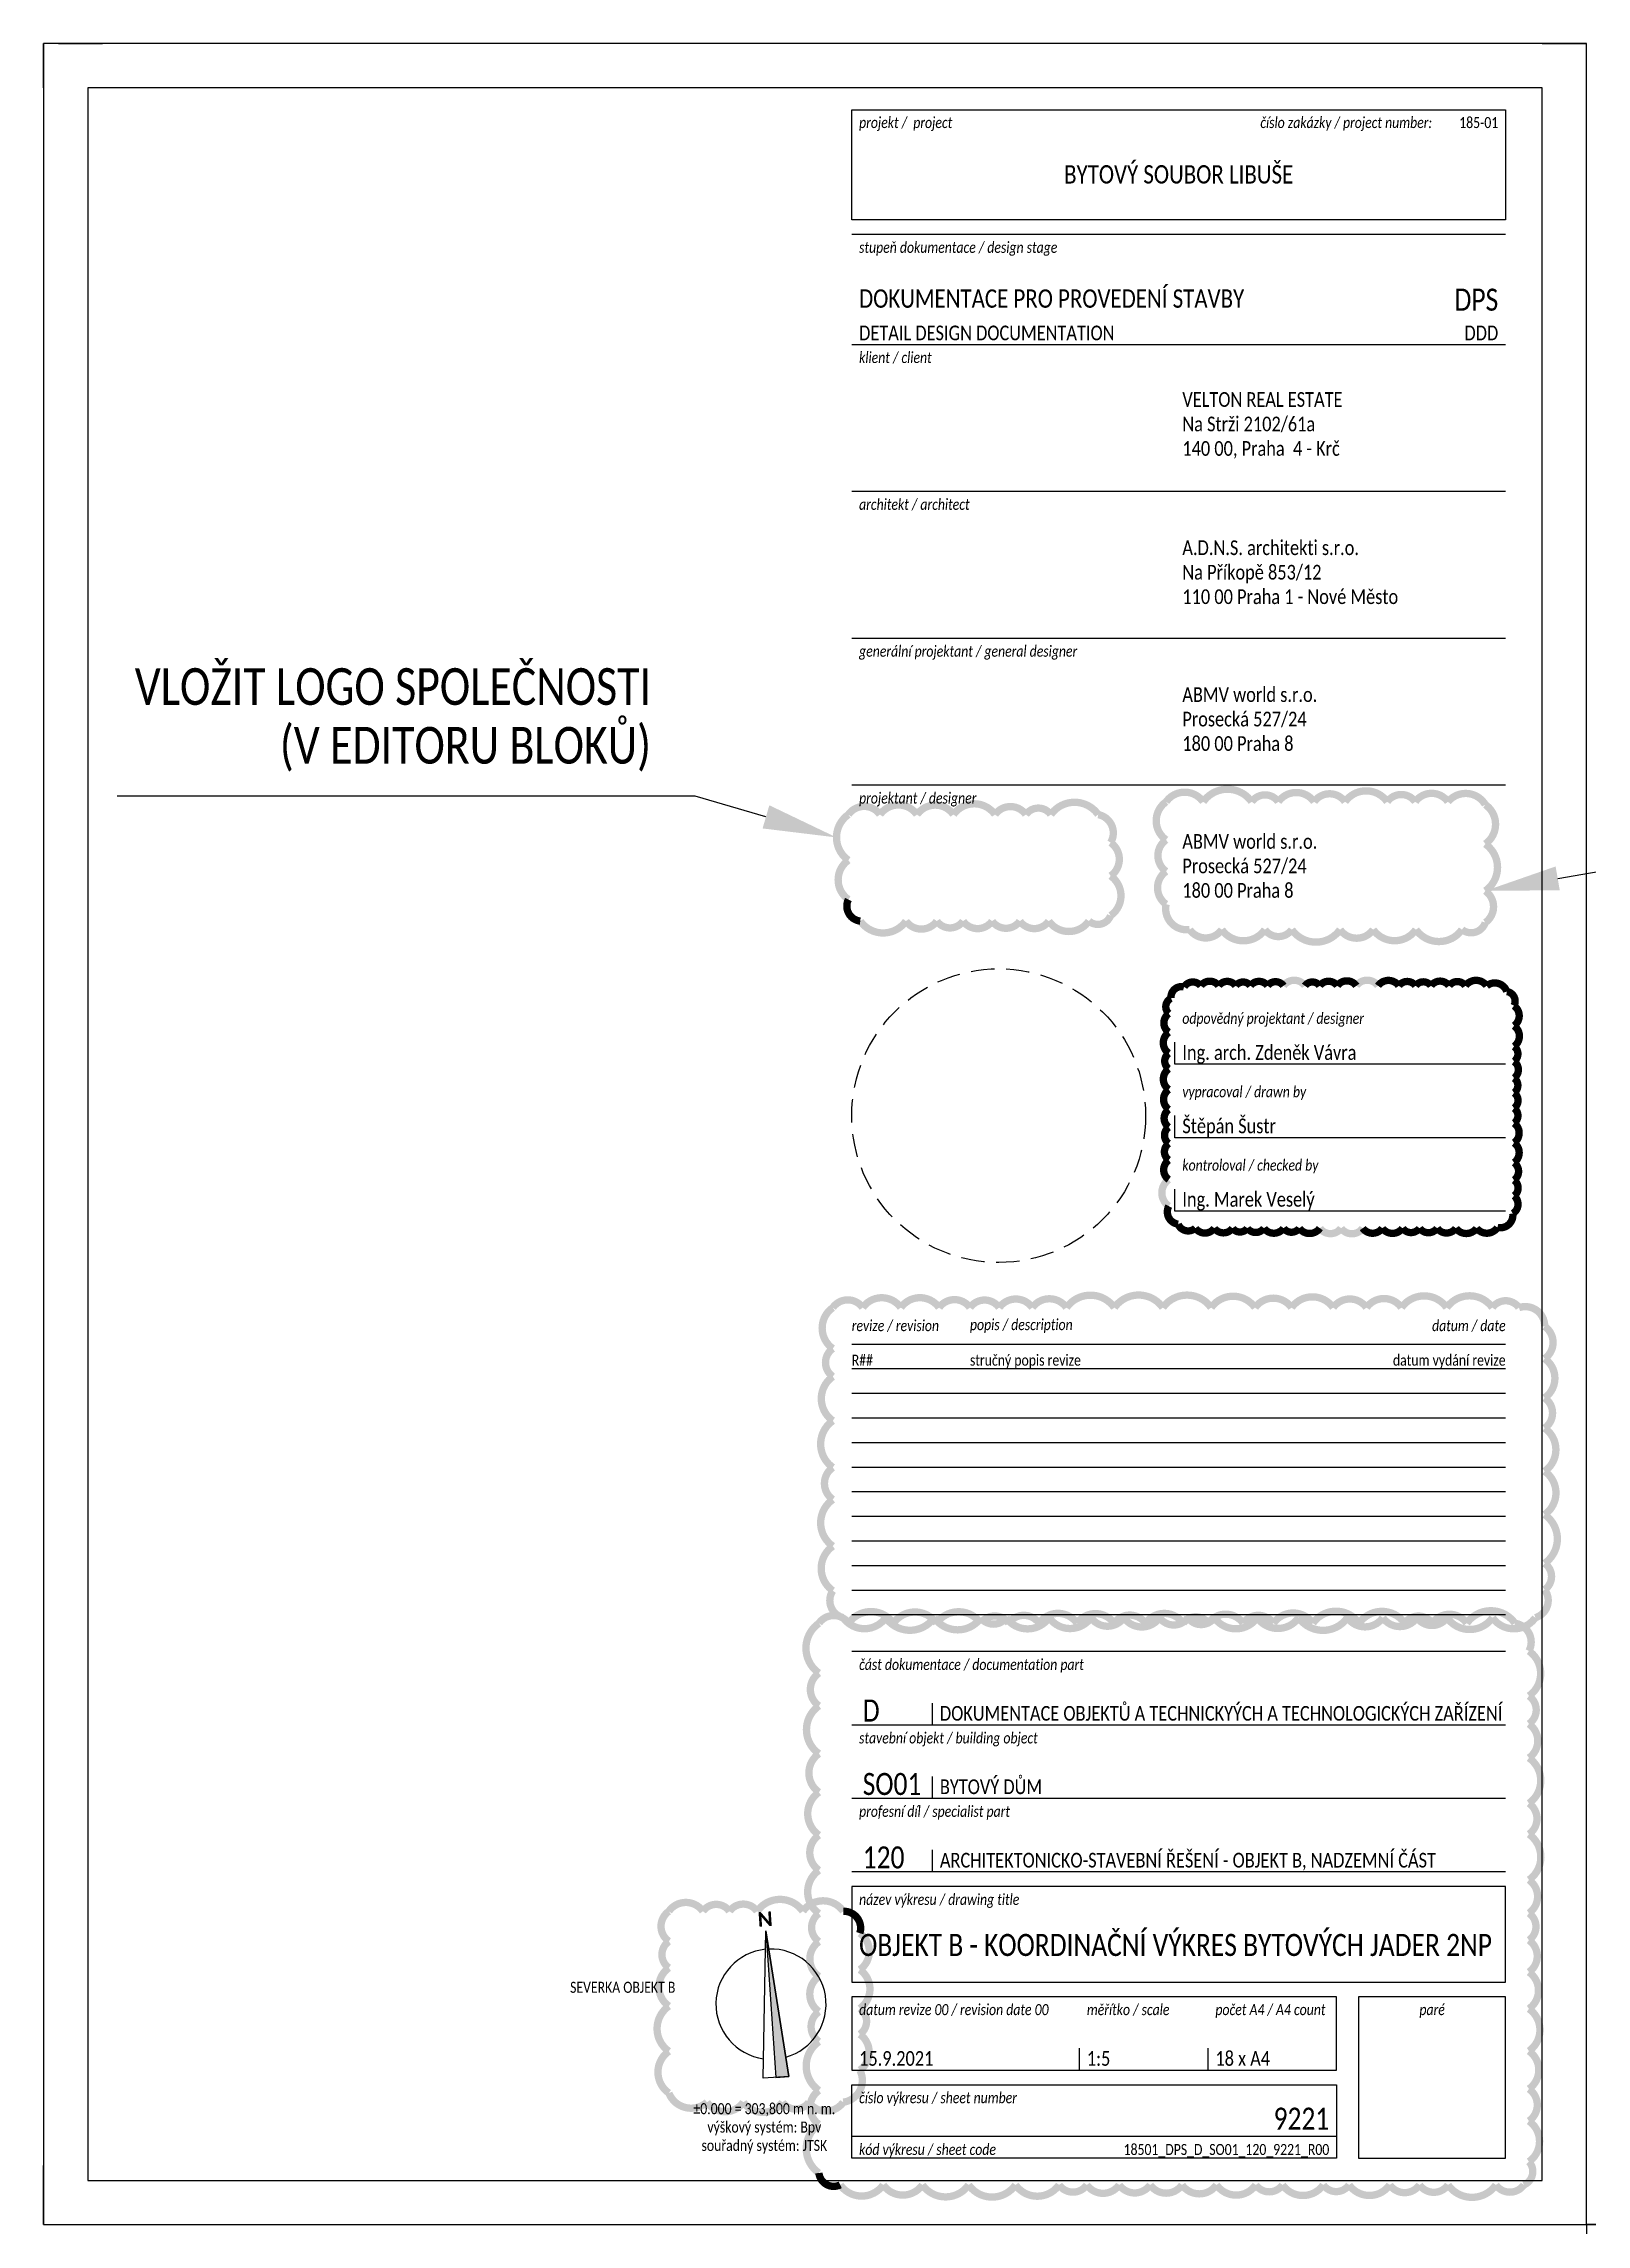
# Paper-space layout 'B_9221_rozpiska' of a CAD drawing. Header units: millimetres. Extents: x -250 to 294, y 36 to 343.
# Drawn here: x -39.7 to 170.3, y 45.7 to 342.7 of the extents above; entities that cross this region are included whole.
import ezdxf
from ezdxf import colors
from ezdxf.entities.mleader import LeaderData, LeaderLine
from ezdxf.enums import TextEntityAlignment as Align
from ezdxf.math import Vec2, Vec3

# ---------------------------------------------------------------- set-up
doc = ezdxf.new("R2010")
doc.units = ezdxf.units.MM
doc.linetypes.add('HIDDEN2', pattern=[4.7625, 3.175, -1.5875])
doc.layers.add('ABMV_NoPrint', color=30, linetype='Continuous', plot=False)
doc.layers.add('G-____-____-NPLT', color=9, linetype='Continuous', plot=False)
doc.layers.add('ABMV_Sheet_Titleblock', color=7, linetype='Continuous')
doc.layers.add('ABMV_Sheet_Titleblock_Folding Marks', color=8, linetype='Continuous')
doc.styles.add('Calibri', font='calibri.ttf', dxfattribs={"width": 0.8, "height": 75})
doc.styles.add('Calibri_B', font='calibrib.ttf', dxfattribs={"width": 0.8, "height": 100})
doc.styles.add('Calibri_I', font='calibrii.ttf', dxfattribs={"width": 0.8, "height": 1.5})

psp = doc.layouts.new('B_9221_rozpiska')

# ---------------------------------------------------------------- texts
at = {"layer": 'ABMV_Sheet_Titleblock', "style": 'Calibri', "width": 0.8}
for s, height, p in [('Ing. arch. Zdeněk Vávra', 2, (115.32, 203.7)), ('Štěpán Šustr', 2, (115.32, 193.7)), ('Ing. Marek Veselý', 2, (115.32, 183.7)), ('R##', 1.5, (70.32, 162.2)), ('stručný popis revize', 1.5, (86.41, 162.2)), ('D', 3, (71.81, 113.28)), ('DOKUMENTACE OBJEKTŮ A TECHNICKYÝCH A TECHNOLOGICKÝCH ZAŘÍZENÍ', 2, (82.32, 113.7)), ('SO01', 3, (71.81, 103.28)), ('BYTOVÝ DŮM', 2, (82.32, 103.7)), ('120', 3, (71.81, 93.28)), ('ARCHITEKTONICKO-STAVEBNÍ ŘEŠENÍ - OBJEKT B, NADZEMNÍ ČÁST', 2, (82.32, 93.7)), ('15.9.2021', 2, (71.32, 66.7)), ('1:5', 2, (102.32, 66.7)), ('18 x A4', 2, (119.82, 66.7))]:
    psp.add_text(s, height=height, dxfattribs=at).set_placement(p, align=Align.BOTTOM_LEFT)
for s, height, p in [('datum vydání revize', 1.5, (159.32, 162.2)), ('9221', 3, (135.32, 57.7)), ('18501_DPS_D_SO01_120_9221_R00', 1.5, (135.32, 54.7))]:
    psp.add_text(s, height=height, dxfattribs=at).set_placement(p, align=Align.BOTTOM_RIGHT)
at = {"layer": 'ABMV_Sheet_Titleblock', "insert": (71.32, 83.74), "char_height": 3, "attachment_point": 4, "style": 'Calibri'}
psp.add_mtext('{\\fCalibri|b0|i0|c238|p34;OBJEKT B - KOORDINAČNÍ VÝKRES BYTOVÝCH JADER 2NP}', dxfattribs=at)

# ---------------------------------------------------------------- blocks, each defined once
blk = doc.blocks.new('*U93')
at = {"layer": 'ABMV_Sheet_Titleblock'}
for points in [[(0, 297), (-210, 297), (-210, 0), (0, 0)], [(-204, 291), (-204, 6), (-6, 6), (-6, 291)]]:
    blk.add_lwpolyline(points, close=True, dxfattribs=at)
at = {"layer": 'ABMV_Sheet_Titleblock_Folding Marks'}
for p, q in [((0, 297), (-8, 297)), ((-210, 0), (-210, 8))]:
    blk.add_line(p, q, dxfattribs=at)
blk = doc.blocks.new('North_Arrow_Object B')
h = blk.add_hatch(color=256)
h.dxf.hatch_style = 1
h.paths.add_polyline_path([(-0.68, 9.98), (0.68, -9.98), (2.42, -9.86)])
for points in [[(-0.68, 9.98), (2.42, -9.86), (-1.07, -10.1)], [(-0.68, 9.98), (0.68, -9.98), (2.42, -9.86)]]:
    blk.add_lwpolyline(points, close=True)
for start, end in [(95.5533, 262.2067), (285.5533, 92.2067)]:
    blk.add_arc((0, 0), 7.5, start, end)
at = {"style": 'Calibri_B'}
blk.add_text('N', height=2, rotation=3.88, dxfattribs=at).set_placement((-0.68, 9.98), align=Align.BOTTOM_CENTER)
at = {"layer": 'ABMV_NoPrint', "style": 'Calibri', "width": 0.8}
blk.add_text('SEVERKA OBJEKT B', height=1.5, dxfattribs=at).set_placement((-27.34, 1.54))
blk = doc.blocks.new('*U95')
at = {"layer": 'ABMV_Sheet_Titleblock'}
blk.add_line((44.5, 0), (-44.5, 0), dxfattribs=at)
blk = doc.blocks.new('*U96')
at = {"color": 0, "linetype": 'ByBlock', "lineweight": -2, "transparency": 16777216}
for p in [(0, 36.85), (0, 33.5), (0, 30.15), (0, 26.8), (0, 23.45), (0, 20.1), (0, 16.75), (0, 13.4), (0, 10.05), (0, 6.7), (0, 3.35), (0, 0)]:
    blk.add_blockref('*U95', p, dxfattribs=at)
blk = doc.blocks.new('ABMV_TB_Sheet_Full_Arch_STATIC')
at = {"layer": 'ABMV_NoPrint', "const_width": 1}
for points in [[(-100.46, 192, 0.520567), (-100.46, 185.79, 0.520567), (-100.46, 180.44, 0.520567), (-98.84, 177.5, 0.520567), (-92.62, 177.5, 0.520567), (-88.42, 177.5, 0.520567), (-84.84, 177.5, 0.520567), (-80.89, 177.5, 0.520567), (-77.12, 177.5, 0.520567), (-73.18, 177.5, 0.520567), (-67.72, 177.5, 0.520567), (-64.76, 178.25, 0.520567), (-64.76, 183.65, 0.520567), (-64.76, 188.19, 0.520567), (-66.45, 192, 0.520567), (-72.9, 192, 0.520567), (-76.3, 192, 0.520567), (-80.5, 192, 0.520567), (-86.16, 192, 0.520567), (-91.12, 192, 0.520567), (-96.16, 192, 0.520567)], [(-57.21, 193.74, 0.520567), (-57.21, 188.56, 0.520567), (-57.21, 184.27, 0.520567), (-57.21, 179.79, 0.520567), (-54, 176.34, 0.520567), (-49.63, 176.34, 0.520567), (-43.76, 176.34, 0.520567), (-40.1, 176.34, 0.520567), (-33.53, 176.34, 0.520567), (-29.02, 176.34, 0.520567), (-23.2, 176.34, 0.520567), (-16.94, 176.34, 0.520567), (-13.76, 177.3, 0.520567), (-13.76, 181.61, 0.520567), (-13.76, 188, 0.520567), (-13.76, 193.36, 0.520567), (-18.84, 193.74, 0.520567), (-23.29, 193.74, 0.520567), (-27.11, 193.74, 0.520567), (-32.85, 193.74, 0.520567), (-37.06, 193.74, 0.520567), (-41.93, 193.74, 0.520567), (-45.56, 193.74, 0.520567), (-52.16, 193.74, 0.520567)]]:
    blk.add_lwpolyline(points, format="xyb", close=True, dxfattribs=at)
at = {"layer": 'ABMV_NoPrint'}
blk.add_lwpolyline([(0, 0), (10, 0), (0, 0), (0, -10)], dxfattribs=at)
at = {"layer": 'ABMV_Sheet_Titleblock'}
for p, q in [((-11, 271), (-100, 271)), ((-11, 256), (-100, 256)), ((-11, 236), (-100, 236)), ((-11, 216), (-100, 216)), ((-11, 196), (-100, 196)), ((-56, 158), (-56, 161)), ((-11, 158), (-56, 158)), ((-56, 148), (-56, 151)), ((-11, 148), (-56, 148)), ((-56, 138), (-56, 141)), ((-11, 138), (-56, 138)), ((-11, 78), (-100, 78)), ((-89, 68), (-89, 71)), ((-11, 68), (-100, 68)), ((-89, 58), (-89, 61)), ((-11, 58), (-100, 58)), ((-89, 48), (-89, 51)), ((-11, 48), (-100, 48)), ((-69, 21), (-69, 24)), ((-51.5, 21), (-51.5, 24)), ((-100, 12), (-34, 12))]:
    blk.add_line(p, q, dxfattribs=at)
blk.add_lwpolyline([(-100, 273), (-100, 288), (-11, 288), (-11, 273)], close=True, dxfattribs=at)
at = {"layer": 'ABMV_Sheet_Titleblock', "lineweight": 30}
for points in [[(-11, 46), (-100, 46), (-100, 33), (-11, 33)], [(-34, 21), (-34, 31), (-100, 31), (-100, 21)], [(-31, 9), (-11, 9), (-11, 31), (-31, 31)], [(-100, 19), (-34, 19), (-34, 9), (-100, 9)]]:
    blk.add_lwpolyline(points, close=True, dxfattribs=at)
at = {"layer": 'ABMV_Sheet_Titleblock', "color": 8, "linetype": 'HIDDEN2'}
blk.add_circle((-80, 151), 20, dxfattribs=at)
blk.add_blockref('*U96', (-55.5, 83))
at = {"layer": 'ABMV_Sheet_Titleblock', "style": 'Calibri_I', "width": 0.8}
for s, p in [('projekt /  project', (-99, 287)), ('stupeň dokumentace / design stage', (-99, 270)), ('klient / client', (-99, 255)), ('architekt / architect', (-99, 235)), ('generální projektant / general designer', (-99, 215)), ('projektant / designer', (-99, 195)), ('část dokumentace / documentation part', (-99, 77)), ('stavební objekt / building object', (-99, 67)), ('profesní díl / specialist part', (-99, 57)), ('název výkresu / drawing title', (-99, 45)), ('číslo výkresu / sheet number', (-99, 18))]:
    blk.add_text(s, height=1.5, dxfattribs=at).set_placement(p, align=Align.TOP_LEFT)
at = {"layer": 'ABMV_Sheet_Titleblock', "width": 0.8}
for s, style, p in [('číslo zakázky / project number:', 'Calibri_I', (-21, 287)), ('185-01', 'Calibri', (-12, 287))]:
    blk.add_text(s, height=1.5, dxfattribs=dict(at, style=style)).set_placement(p, align=Align.TOP_RIGHT)
at = {"layer": 'ABMV_Sheet_Titleblock', "style": 'Calibri', "width": 0.8}
for s, height, p in [('DPS', 3, (-12, 259.73)), ('DDD', 2, (-12, 256))]:
    blk.add_text(s, height=height, dxfattribs=at).set_placement(p, align=Align.BOTTOM_RIGHT)
at = {"layer": 'ABMV_Sheet_Titleblock', "width": 0.8}
for s, height, style, p in [('DETAIL DESIGN DOCUMENTATION', 2, 'Calibri', (-99, 256)), ('kód výkresu / sheet code', 1.5, 'Calibri_I', (-99, 9))]:
    blk.add_text(s, height=height, dxfattribs=dict(at, style=style)).set_placement(p, align=Align.BOTTOM_LEFT)
at = {"layer": 'ABMV_Sheet_Titleblock', "style": 'Calibri_I', "width": 0.8}
for s, p in [('odpovědný projektant / designer', (-55, 163.5)), ('vypracoval / drawn by', (-55, 153.5)), ('kontroloval / checked by', (-55, 143.5))]:
    blk.add_text(s, height=1.5, dxfattribs=at).set_placement(p)
blk.add_text('paré', height=1.5, dxfattribs=at).set_placement((-21, 30), align=Align.TOP_CENTER)
at = {"layer": 'ABMV_Sheet_Titleblock', "style": 'Calibri'}
for s, insert, char_height, attachment_point in [('{\\fCalibri Light|b0|i0|c0|p34;\\H0.83333x;BYTOVÝ SOUBOR LIBUŠE}', (-55.5, 279.18), 3, 5), ('{\\fCalibri|b0|i0|c238|p34;DOKUMENTACE PRO PROVEDENÍ STAVBY}', (-99, 261), 2.5, 7), ('\\A1;{\\fCalibri|b0|i0|c238|p34;VELTON REAL ESTATE\\P}Na {\\fCalibri|b0|i0|c238|p34;Strži 2102/61a\\P140 00, Praha  4 - Krč}', (-55, 245), 2, 4), ('\\A1;{\\fCalibri|b0|i0|c238|p34;A.D.N.S. }architekti s.r.o.\\PNa P{\\fCalibri|b0|i0|c238|p34;říkopě 853/12\\P110 00 Praha 1 - Nové Město}', (-55, 225), 2, 4), ('\\A1;ABMV world s.r.o.\\PProsecká 527/24\\P180 00 Praha 8', (-55, 205), 2, 4), ('\\A1;ABMV world s.r.o.\\PProsecká 527/24\\P180 00 Praha 8', (-55, 185), 2, 4)]:
    blk.add_mtext(s, dxfattribs=dict(at, insert=insert, char_height=char_height, attachment_point=attachment_point))
at = {"layer": 'ABMV_Sheet_Titleblock', "char_height": 1.5}
for s, insert, width, attachment_point, style in [('revize / revision', (-100, 122.35), 15, 4, 'Calibri_I'), ('popis / description', (-83.91, 122.35), 57.9092, 4, 'Calibri_I'), ('datum / date', (-11, 122.35), 15, 6, 'Calibri_I'), ('datum revize{\\fCalibri|b0|i1|c238|p34; 00} / revision date{\\fCalibri|b0|i1|c238|p34; 00}', (-99, 30), 30, 1, 'Calibri_I'), ('měřítko / scale', (-68, 30), 19, 1, 'Calibri_I'), ('počet A4 / A4 count', (-50.5, 30), 16.5, 1, 'Calibri_I'), ('±0.000 = {\\fCalibri|b0|i0|c238|p34;303,800} m n. m.{\\fCalibri|b0|i0|c238|p34;\\Pvýškový systém: Bpv\\Psouřadný systém: JTSK}', (-111.9, 9.63), 19.5159, 8, 'Calibri')]:
    blk.add_mtext(s, dxfattribs=dict(at, insert=insert, width=width, attachment_point=attachment_point, style=style))
at = {"layer": 'ABMV_NoPrint'}
ml = blk.add_multileader_mtext('Standard', dxfattribs=at)
ml.set_content('VLO{\\fCalibri|b0|i0|c238|p34;ŽIT LOGO SPOLEČNOSTI }({\\fCalibri|b0|i0|c238|p34;V EDITORU BLOKŮ})', color=256, style='Calibri')
ml.set_leader_properties()
ml.build(insert=Vec2(0, 0))
ml.multileader.update_dxf_attribs({"text_left_attachment_type": 5, "text_right_attachment_type": 5, "dogleg_length": 5, "arrow_head_size": 10})
ctx = ml.context
ctx.base_point, ctx.char_height, ctx.arrow_head_size, ctx.landing_gap_size, ctx.plane_origin = Vec3(-198.73, 194.51), 5, 10, 1, Vec3(-180.17, 207.96)
ctx.left_attachment, ctx.right_attachment, ctx.text_align_type = 5, 5, 2
notes = []
notes.append((ctx, [(1, (1, 1, 0), (-121.33, 194.51), (-1, 0), 5, [(1, [(-102.08, 188.89)], 0, [])])]))
ctx.mtext.insert, ctx.mtext.width, ctx.mtext.alignment, ctx.mtext.line_spacing_factor, ctx.mtext.flow_direction = Vec3(-127.33, 211.94), 71.9253, 3, 0.96, 5
ml = blk.add_multileader_mtext('Standard', dxfattribs=at)
ml.set_content('{\\fCalibri|b0|i0|c238|p34;VYPLNIT ÚDAJE O SPOLEČNOSTI }({\\fCalibri|b0|i0|c238|p34;V EDITORU BLOKŮ})', color=256, style='Calibri')
ml.set_leader_properties()
ml.build(insert=Vec2(0, 0))
ml.multileader.update_dxf_attribs({"text_left_attachment_type": 5, "text_right_attachment_type": 5, "dogleg_length": 5, "arrow_head_size": 10})
ctx = ml.context
ctx.base_point, ctx.char_height, ctx.arrow_head_size, ctx.landing_gap_size, ctx.plane_origin = Vec3(37.93, 189.71), 5, 10, 1, Vec3(26.77, 207.96)
ctx.left_attachment, ctx.right_attachment = 5, 5
notes.append((ctx, [(0, (1, 1, 0), (32.93, 189.71), (1, 0), 5, [(1, [(-13.76, 181.61)], 0, [])])]))
ctx.mtext.insert, ctx.mtext.width, ctx.mtext.line_spacing_factor, ctx.mtext.flow_direction = Vec3(38.93, 207.15), 84.2904, 0.96, 5
for ctx, leaders in notes:
    for number, flags, end, landing, length, lines in leaders:
        leader = LeaderData()
        leader.index, (leader.has_last_leader_line, leader.has_dogleg_vector, leader.attachment_direction) = number, flags
        leader.last_leader_point, leader.dogleg_vector, leader.dogleg_length = Vec3(end), Vec3(landing), length
        for number, points, colour, breaks in lines:
            line = LeaderLine()
            line.index, line.vertices, line.color, line.breaks = number, Vec3.list(points), colors.encode_raw_color(colour), breaks
            leader.lines.append(line)
        ctx.leaders.append(leader)

# ---------------------------------------------------------------- linework, layer by layer
for points in [[(-39.68, 336.7), (-39.68, 342.7)], [(-37.68, 342.7), (-31.68, 342.7)], [(-37.68, 342.7), (-31.68, 342.7)], [(164.32, 342.7), (170.32, 342.7)], [(164.32, 342.7), (170.32, 342.7)], [(164.32, 342.7), (170.32, 342.7)], [(-39.68, 45.7), (-39.68, 51.7)], [(-39.68, 45.7), (-39.68, 51.7)]]:
    psp.add_lwpolyline(points)
at = {"layer": 'ABMV_NoPrint', "const_width": 1}
for points in [[(113.47, 184.38, 0.520567), (114.75, 181.92, 0.520567), (117.1, 181.38, 0.520567), (119.68, 181.38, 0.520567), (122.15, 181.38, 0.520567), (124.17, 181.38, 0.520567), (126.44, 181.38, 0.520567), (129.1, 181.38, 0.520567), (131.24, 181.38, 0.520567), (134.04, 181.38, 0.520567), (136.93, 181.38, 0.520567), (139.88, 181.38, 0.520567), (142.55, 181.38, 0.520567), (145.29, 181.38, 0.520567), (147.61, 181.38, 0.520567), (150.01, 181.38, 0.520567), (152.56, 181.38, 0.520567), (155.38, 181.38, 0.520567), (158.21, 181.47, 0.520567), (160.3, 183.37, 0.520567), (160.47, 185.78, 0.520567), (160.47, 187.92, 0.520567), (160.47, 190.3, 0.520567), (160.47, 193, 0.520567), (160.47, 195.68, 0.520567), (160.47, 197.72, 0.520567), (160.47, 199.81, 0.520567), (160.47, 201.82, 0.520567), (160.47, 204.09, 0.520567), (160.47, 206.13, 0.520567), (160.47, 208.94, 0.520567), (160.46, 211.67, 0.520567), (159.49, 213.6, 0.520567), (156.74, 214.38, 0.520567), (153.86, 214.38, 0.520567), (151.63, 214.38, 0.520567), (149.17, 214.38, 0.520567), (147.07, 214.38, 0.520567), (144.79, 214.38, 0.520567), (141.96, 214.38, 0.520567), (139.01, 214.38, 0.520567), (136.41, 214.38, 0.520567), (134.02, 214.38, 0.520567), (132.01, 214.38, 0.520567), (129.09, 214.38, 0.520567), (126.92, 214.38, 0.520567), (124.59, 214.38, 0.520567), (122.59, 214.38, 0.520567), (120.27, 214.38, 0.520567), (117.84, 214.38, 0.520567), (115.55, 214.23, 0.520567), (113.78, 212.69, 0.520567), (113.47, 210.6, 0.520567), (113.47, 208.05, 0.520567), (113.47, 205.19, 0.520567), (113.47, 203.08, 0.520567), (113.47, 200.26, 0.520567), (113.47, 197.55, 0.520567), (113.47, 195.13, 0.520567), (113.47, 192.91, 0.520567), (113.47, 190.65, 0.520567), (113.47, 187.99, 0.520567)], [(65.85, 127.57, -0.520567), (69.89, 127.57, -0.520567), (75.99, 127.57, -0.520567), (81.86, 127.57, -0.520567), (87.88, 127.57, -0.520567), (91.68, 127.57, -0.520567), (95.82, 127.57, -0.520567), (100.99, 127.57, -0.520567), (106.03, 127.57, -0.520567), (110.3, 127.57, -0.520567), (115.44, 127.57, -0.520567), (118.85, 127.57, -0.520567), (123.59, 127.57, -0.520567), (127.73, 127.57, -0.520567), (133.09, 127.57, -0.520567), (139.38, 127.57, -0.520567), (145.59, 127.57, -0.520567), (149.34, 127.57, -0.520567), (154.04, 127.57, -0.520567), (160.59, 127.57, -0.520567), (162.5, 123.79, -0.520567), (162.5, 117.67, -0.520567), (162.5, 113.86, -0.520567), (162.5, 109.23, -0.520567), (162.5, 103.05, -0.520567), (162.5, 98.84, -0.520567), (162.5, 92.62, -0.520567), (162.5, 88.09, -0.520567), (162.5, 84.41, -0.520567), (162.5, 80.06, -0.520567), (162.5, 75.06, -0.520567), (162.5, 69.31, -0.520567), (162.5, 64.15, -0.520567), (162.5, 59.78, -0.520567), (162.5, 54.24, -0.520567), (161.81, 51.08, -0.520567), (158, 51.08, -0.520567), (151.49, 51.08, -0.520567), (147.61, 51.08, -0.520567), (143.55, 51.08, -0.520567), (138.02, 51.08, -0.520567), (134.51, 51.08, -0.520567), (128.96, 51.08, -0.520567), (125.32, 51.08, -0.520567), (119.97, 51.08, -0.520567), (115.28, 51.08, -0.520567), (110.94, 51.08, -0.520567), (106.73, 51.08, -0.520567), (102.32, 51.08, -0.520567), (98.54, 51.08, -0.520567), (92.61, 51.08, -0.520567), (86.23, 51.08, -0.520567), (79.94, 51.08, -0.520567), (74.6, 51.08, -0.520567), (68.75, 51.08, -0.520567), (65.85, 52.7, -0.520567), (65.85, 59.32, -0.520567), (65.85, 63.94, -0.520567), (65.85, 70.59, -0.520567), (65.85, 74.68, -0.520567), (65.85, 79.46, -0.520567), (65.85, 84.21, -0.520567), (65.85, 88.04, -0.520567), (65.85, 93.92, -0.520567), (65.85, 98.71, -0.520567), (65.85, 104.56, -0.520567), (65.85, 109.81, -0.520567), (65.85, 116.32, -0.520567), (65.85, 120.79, -0.520567)]]:
    psp.add_lwpolyline(points, format="xyb", close=True, dxfattribs=at)
at = {"layer": 'ABMV_NoPrint', "color": 1, "const_width": 1}
for points in [[(67.74, 170.55, -0.520567), (71.81, 170.55, -0.520567), (77, 170.55, -0.520567), (82.21, 170.55, -0.520567), (86.41, 170.55, -0.520567), (90.39, 170.55, -0.520567), (94.9, 170.55, -0.520567), (99.55, 170.55, -0.520567), (106.07, 170.55, -0.520567), (112.67, 170.55, -0.520567), (119.24, 170.55, -0.520567), (125.22, 170.55, -0.520567), (130.19, 170.55, -0.520567), (135.85, 170.55, -0.520567), (140.39, 170.55, -0.520567), (145.15, 170.55, -0.520567), (151.31, 170.55, -0.520567), (157.52, 170.55, -0.520567), (161.14, 170.55, -0.520567), (164.64, 168, -0.520567), (164.64, 163.61, -0.520567), (164.64, 158.26, -0.520567), (164.64, 154.14, -0.520567), (164.64, 148.27, -0.520567), (164.64, 142.37, -0.520567), (164.64, 135.73, -0.520567), (164.64, 132.14, -0.520567), (163.37, 128.33, -0.520567), (157.54, 128.33, -0.520567), (151.35, 128.33, -0.520567), (147.26, 128.33, -0.520567), (142.61, 128.33, -0.520567), (137.79, 128.33, -0.520567), (131.15, 128.33, -0.520567), (125.51, 128.33, -0.520567), (119.68, 128.33, -0.520567), (116.07, 128.33, -0.520567), (112.23, 128.33, -0.520567), (107.37, 128.33, -0.520567), (102.89, 128.33, -0.520567), (97.19, 128.33, -0.520567), (91.32, 128.33, -0.520567), (87.92, 128.33, -0.520567), (81.54, 128.33, -0.520567), (74.94, 128.33, -0.520567), (69.16, 128.33, -0.520567), (67.74, 132, -0.520567), (67.74, 138.07, -0.520567), (67.74, 144.42, -0.520567), (67.74, 148.79, -0.520567), (67.74, 155.15, -0.520567), (67.74, 161.16, -0.520567), (67.74, 164.98, -0.520567)], [(45.42, 88.34, 0.520567), (45.42, 84.25, 0.520567), (45.42, 80.64, 0.520567), (45.42, 75.43, 0.520567), (45.42, 69.28, 0.520567), (45.42, 63.59, 0.520567), (50.62, 62.34, 0.520567), (55.57, 62.34, 0.520567), (60.89, 62.34, 0.520567), (64.48, 62.34, 0.520567), (69.16, 62.34, 0.520567), (71.42, 66.71, 0.520567), (71.42, 71.59, 0.520567), (71.42, 75.11, 0.520567), (71.42, 80.39, 0.520567), (71.42, 85.36, 0.520567), (69.17, 88.34, 0.520567), (63.67, 88.34, 0.520567), (57.44, 88.34, 0.520567), (53.68, 88.34, 0.520567), (50.06, 88.34, 0.520567)]]:
    psp.add_lwpolyline(points, format="xyb", close=True, dxfattribs=at)

# ---------------------------------------------------------------- block references
for name, p in [('ABMV_TB_Sheet_Full_Arch_STATIC', (170.32, 45.7)), ('North_Arrow_Object B', (59.32, 75.7))]:
    psp.add_blockref(name, p)
at = {"layer": 'G-____-____-NPLT'}
psp.add_blockref('*U93', (170.32, 45.7), dxfattribs=at)

psp.set_redraw_order([(e.dxf.handle, doc.entitydb.next_handle()) for e in psp.query("TEXT MTEXT ATTDEF DIMENSION ARC_DIMENSION")])  # texts and dimensions are drawn at this point

doc.saveas('drawing.dxf')
